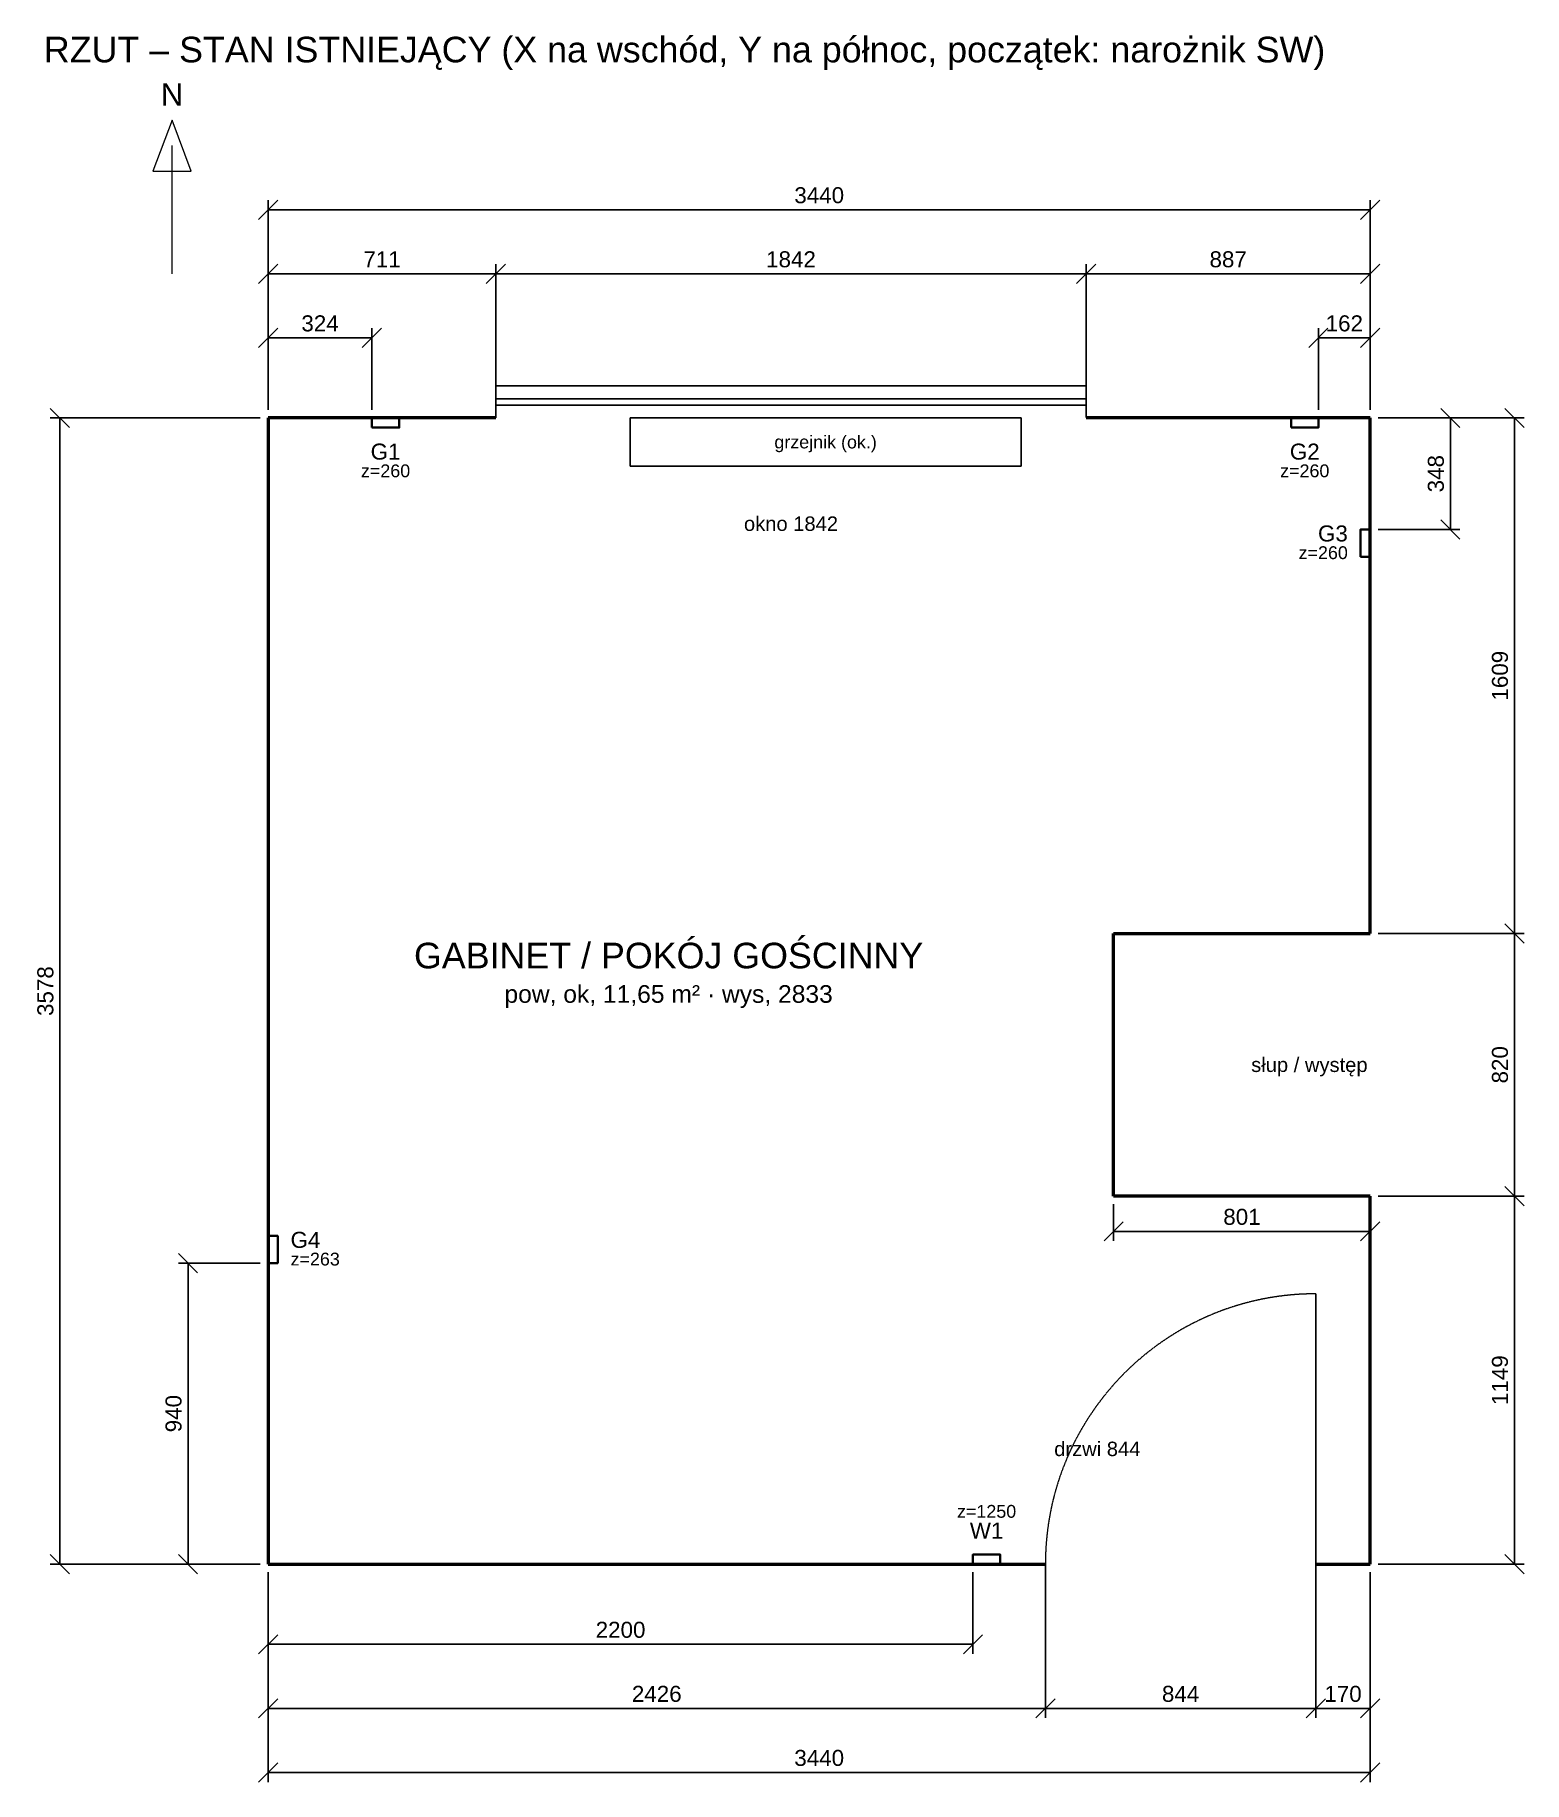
# Model space of a CAD drawing. Header units: millimetres. Extents: x -728 to 24466, y -2165 to 4774.
# Drawn here: x -728 to 3920, y -680 to 4774 of the extents above; entities that cross this region are included whole.
import ezdxf
from ezdxf.enums import TextEntityAlignment as Align

# ---------------------------------------------------------------- set-up
doc = ezdxf.new("R2010")
doc.units = ezdxf.units.MM
doc.linetypes.add('DASHED', pattern=[1.524, 1.27, -0.254])
for name, color, linetype, lineweight in [('DRZWI', 7, 'Continuous', 25), ('DRZWI_LUK', 8, 'DASHED', 18), ('GNIAZDA', 1, 'Continuous', 35), ('GRZEJNIK_APPROX', 8, 'DASHED', 25), ('OTWORY', 7, 'Continuous', 25), ('OTWORY_APPROX', 8, 'DASHED', 25), ('SCIANY', 7, 'Continuous', 50), ('TEKST', 7, 'Continuous', 18), ('WYMIARY', 3, 'Continuous', 18)]:
    doc.layers.add(name, color=color, linetype=linetype, lineweight=lineweight)
doc.styles.add('OpenSansCondensed-Light', font='OpenSansCondensed-Light.ttf')
doc.styles.get("Standard").update_dxf_attribs({"font": 'arial.ttf'})
doc.dimstyles.new('EZDXF', dxfattribs={"dimtxt": 50, "dimasz": 40, "dimexe": 30, "dimexo": 25, "dimgap": 20, "dimtad": 1, "dimdec": 0, "dimdsep": 46, "dimtxsty": 'OpenSansCondensed-Light', "dimblk": 'ARCHTICK', "dimtsz": 30, "dimcen": 2.5, "dimclrd": 3, "dimclre": 3, "dimclrt": 3, "dimazin": 3, "dimtfac": 0.5, "dimtmove": 2, "dimatfit": 3})

msp = doc.modelspace()

# ---------------------------------------------------------------- texts
at = {"layer": 'GNIAZDA'}
for s, height, p in [('G1', 50, (366.5, 3473)), ('G2', 50, (3235.5, 3473)), ('z=260', 40, (366.5, 3413)), ('z=260', 40, (3235.5, 3413)), ('z=1250', 40, (2242.5, 165)), ('W1', 50, (2242.5, 105))]:
    msp.add_text(s, height=height, dxfattribs=at).set_placement(p, align=Align.MIDDLE_CENTER)
for s, height, p in [('G3', 50, (3370, 3217.5)), ('z=260', 40, (3370, 3157.5))]:
    msp.add_text(s, height=height, dxfattribs=at).set_placement(p, align=Align.MIDDLE_RIGHT)
for s, height, p in [('G4', 50, (70, 1012.5)), ('z=263', 40, (70, 952.5))]:
    msp.add_text(s, height=height, dxfattribs=at).set_placement(p, align=Align.MIDDLE_LEFT)
at = {"layer": 'TEKST'}
msp.add_text('RZUT – STAN ISTNIEJĄCY (X na wschód, Y na północ, początek: narożnik SW)', height=80, dxfattribs=at).set_placement((-700, 4728), align=Align.MIDDLE_LEFT)
for s, height, p in [('N', 70, (-300, 4588)), ('grzejnik (ok.)', 40, (1740, 3503)), ('okno 1842', 45, (1632, 3248)), ('GABINET / POKÓJ GOŚCINNY', 80, (1250, 1900)), ('pow, ok, 11,65 m² · wys, 2833', 55, (1250, 1780)), ('słup / występ', 45, (3250, 1559)), ('drzwi 844', 45, (2588, 360))]:
    msp.add_text(s, height=height, dxfattribs=at).set_placement(p, align=Align.MIDDLE_CENTER)

# ---------------------------------------------------------------- blocks, each defined once
blk = doc.blocks.new('_ARCHTICK')
at = {"color": 0, "linetype": 'BYBLOCK', "const_width": 0.15}
blk.add_lwpolyline([(-0.5, -0.5), (0.5, 0.5)], dxfattribs=at)

# ---------------------------------------------------------------- dimensions: what is measured, and where the dimension line sits
at = {"layer": 'WYMIARY'}
for base, p1, p2 in [((0, 4228), (0, 3578), (3440, 3578)), ((0, 4028), (0, 3578), (711, 3578)), ((711, 4028), (711, 3578), (2553, 3578)), ((2553, 4028), (2553, 3578), (3440, 3578)), ((0, 3828), (0, 3578), (324, 3578)), ((3278, 3828), (3278, 3578), (3440, 3578)), ((2639, 1039), (2639, 1149), (3440, 1149)), ((0, -250), (0, 0), (2200, 0)), ((0, -450), (0, 0), (2426, 0)), ((0, -650), (0, 0), (3440, 0)), ((2426, -450), (2426, 0), (3270, 0)), ((3270, -450), (3270, 0), (3440, 0))]:
    msp.add_linear_dim(base=base, p1=p1, p2=p2, dimstyle='EZDXF', override={"dimtxt": 50, "dimasz": 40, "dimexe": 30, "dimexo": 25, "dimgap": 20, "dimtad": 1, "dimdec": 0, "dimtxsty": 'Standard', "dimtsz": 30, "dimclrd": 3, "dimclre": 3, "dimclrt": 3}, dxfattribs=at).render()
for base, p1, p2 in [((-650, 0), (0, 0), (0, 3578)), ((3690, 3230), (3440, 3230), (3440, 3578)), ((3890, 1969), (3440, 1969), (3440, 3578)), ((3890, 1149), (3440, 1149), (3440, 1969)), ((3890, 0), (3440, 0), (3440, 1149)), ((-250, 0), (0, 0), (0, 940))]:
    msp.add_linear_dim(base=base, p1=p1, p2=p2, angle=90, dimstyle='EZDXF', override={"dimtxt": 50, "dimasz": 40, "dimexe": 30, "dimexo": 25, "dimgap": 20, "dimtad": 1, "dimdec": 0, "dimtxsty": 'Standard', "dimtsz": 30, "dimclrd": 3, "dimclre": 3, "dimclrt": 3}, dxfattribs=at).render()

# ---------------------------------------------------------------- linework, layer by layer
at = {"layer": 'DRZWI'}
msp.add_line((3270, 0), (3270, 844), dxfattribs=at)
at = {"layer": 'DRZWI_LUK'}
msp.add_arc((3270, 0), 844, 90, 180, dxfattribs=at)
at = {"layer": 'GNIAZDA'}
for points in [[(324, 3548), (409, 3548), (409, 3578), (324, 3578)], [(3193, 3548), (3278, 3548), (3278, 3578), (3193, 3578)], [(3410, 3145), (3440, 3145), (3440, 3230), (3410, 3230)], [(0, 940), (30, 940), (30, 1025), (0, 1025)], [(2200, 0), (2285, 0), (2285, 30), (2200, 30)]]:
    msp.add_lwpolyline(points, close=True, dxfattribs=at)
at = {"layer": 'GRZEJNIK_APPROX'}
msp.add_lwpolyline([(1130, 3428), (2350, 3428), (2350, 3578), (1130, 3578)], close=True, dxfattribs=at)
at = {"layer": 'OTWORY'}
for p, q in [((711, 3638), (2553, 3638)), ((711, 3618), (2553, 3618)), ((2426, 0), (2426, -60)), ((3270, 0), (3270, -60))]:
    msp.add_line(p, q, dxfattribs=at)
at = {"layer": 'OTWORY_APPROX'}
msp.add_lwpolyline([(711, 3578), (711, 3678), (2553, 3678), (2553, 3578)], dxfattribs=at)
at = {"layer": 'SCIANY'}
for p, q in [((711, 3578), (0, 3578)), ((0, 3578), (0, 0)), ((3440, 3578), (2553, 3578)), ((3440, 1969), (3440, 3578)), ((2639, 1149), (2639, 1969)), ((2639, 1969), (3440, 1969)), ((3440, 1149), (2639, 1149)), ((3440, 0), (3440, 1149)), ((0, 0), (2426, 0)), ((3270, 0), (3440, 0))]:
    msp.add_line(p, q, dxfattribs=at)
at = {"layer": 'TEKST'}
msp.add_line((-300, 4028), (-300, 4428), dxfattribs=at)
msp.add_lwpolyline([(-300, 4508), (-360, 4348), (-240, 4348)], close=True, dxfattribs=at)

msp.set_redraw_order([(e.dxf.handle, doc.entitydb.next_handle()) for e in msp.query("TEXT MTEXT ATTDEF DIMENSION ARC_DIMENSION")])  # texts and dimensions are drawn at this point

doc.saveas('drawing.dxf')
